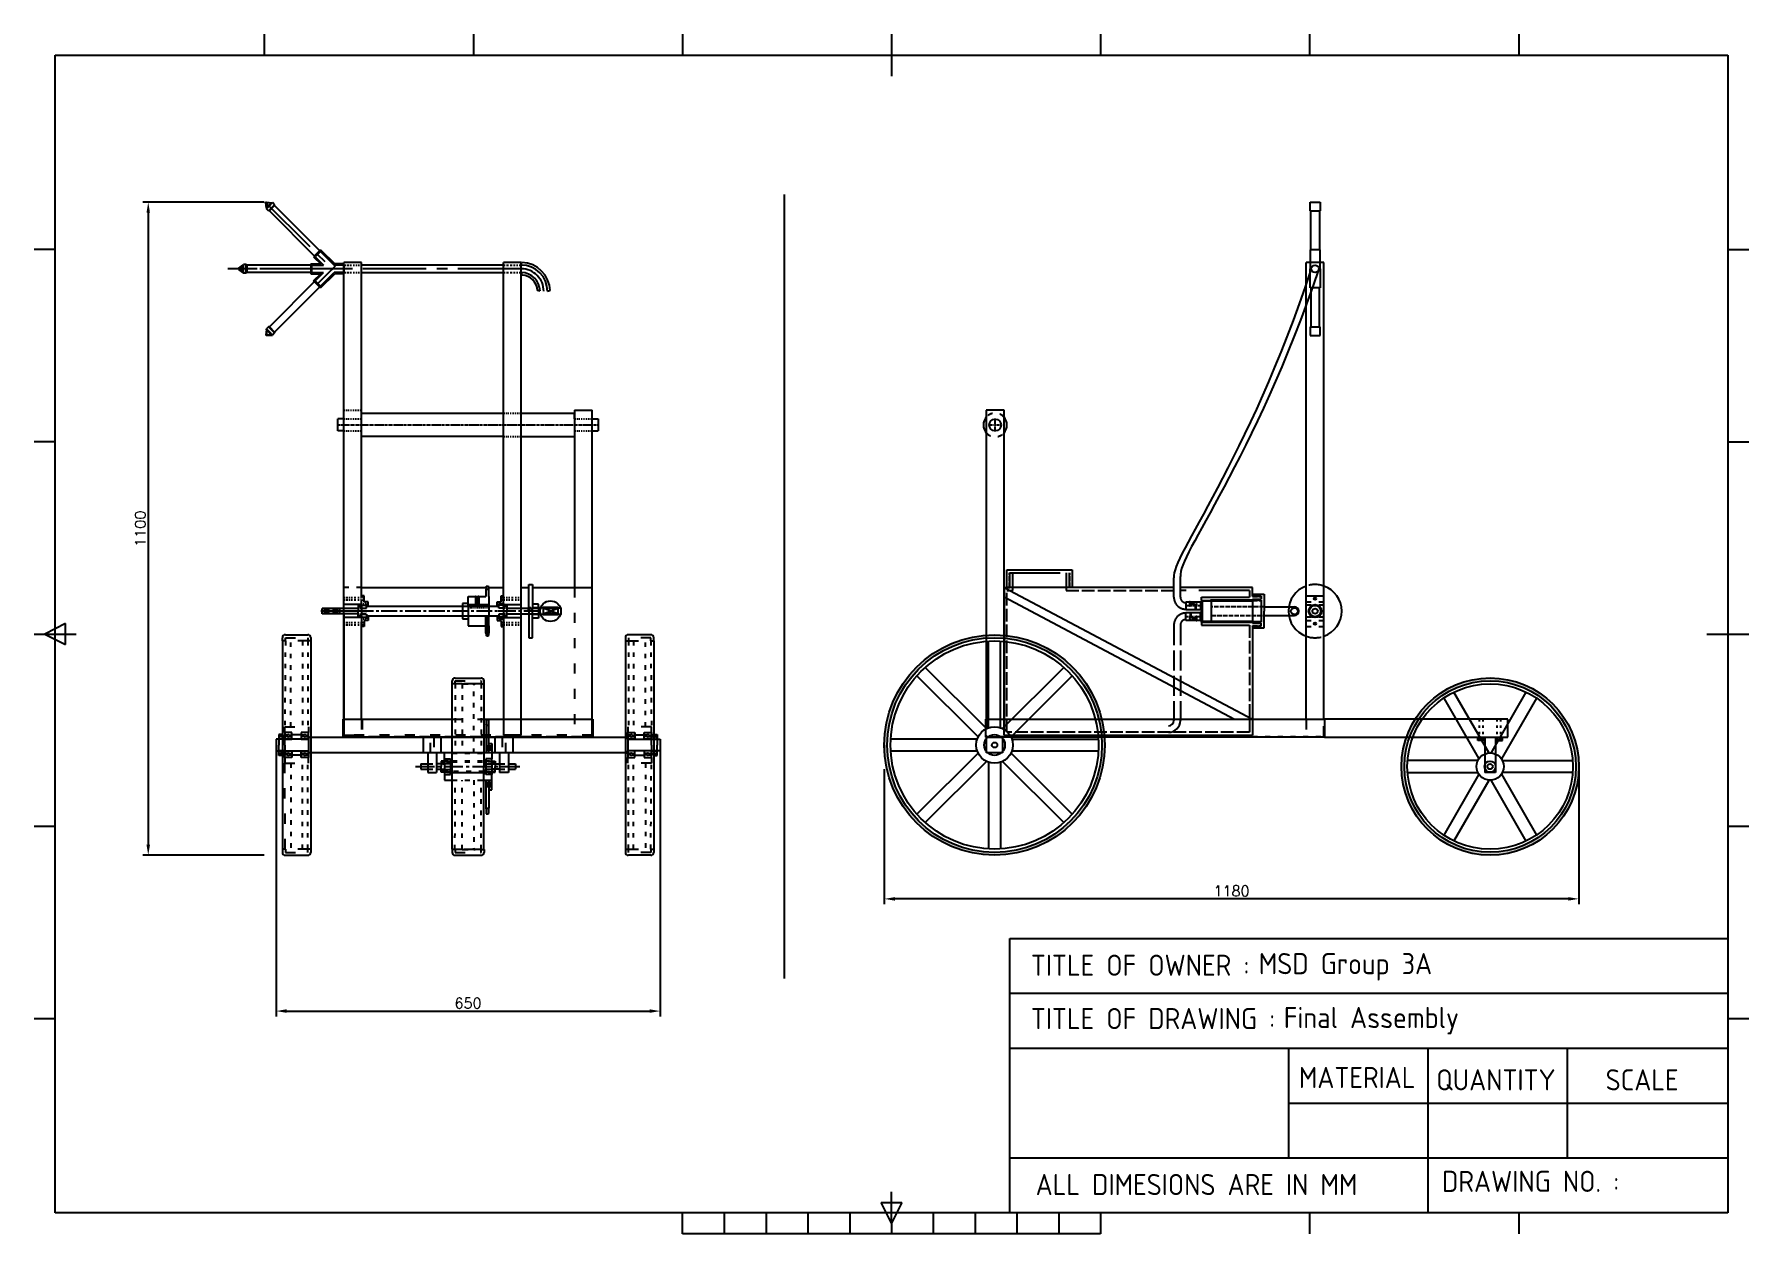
# Paper-space layout 'ISO A3 Title Block' of a CAD drawing. Header units: millimetres. Extents: x 6 to 412, y 5 to 289.
import ezdxf

# ---------------------------------------------------------------- set-up
doc = ezdxf.new("R2010")
doc.units = ezdxf.units.MM
for name, pattern in [('ACAD_ISO02W100', [15, 12, -3]), ('ACAD_ISO03W100', [30, 12, -18]), ('CENTER2', [1.125, 0.75, -0.125, 0.125, -0.125])]:
    doc.linetypes.add(name, pattern=pattern)
doc.styles.add('ISO Proportional', font='isocp.shx')
doc.styles.get("Standard").update_dxf_attribs({"font": 'simplex.shx'})
doc.dimstyles.new('ISO-25', dxfattribs={"dimtxt": 2.5, "dimasz": 2.5, "dimexe": 1.25, "dimexo": 0.625, "dimtad": 1, "dimtxsty": 'Standard', "dimcen": 2.5, "dimadec": 0, "dimazin": 0, "dimtfac": 1, "dimtmove": 0, "dimatfit": 3, "dimfxl": 1, "dimarcsym": 0})

psp = doc.layouts.new('ISO A3 Title Block')

# ---------------------------------------------------------------- texts
at = {"char_height": 5, "attachment_point": 1, "style": 'ISO Proportional'}
for s, width, insert in [('\\pl5,t5;TITLE OF OWNER :', 170, (237, 71.152)), ('MSD Group 3A', 170, (295.956, 71.53)), ('\\pi5;TITLE OF DRAWING :', 170, (237, 58.514)), ('Final Assembly', 95.77711, (301.879, 58.761)), ('\\pi-15,l15;MATERIAL', 33, (305.437, 44.563)), ('QUANTITY', 33, (337.962, 44)), ('SCALE', 38, (378.079, 44)), ('ALL DIMESIONS ARE IN MM', 115.5, (243.13, 19.198)), ('DRAWING NO. :', 71, (339.335, 19.96))]:
    psp.add_mtext_dynamic_manual_height_columns(s, width=width, gutter_width=12.5, heights=[0], dxfattribs=dict(at, insert=insert))

# ---------------------------------------------------------------- blocks, each defined once
blk = doc.blocks.new('*U29')
at = {"color": 0, "linetype": 'CENTER2', "ltscale": 6, "transparency": 16777216}
blk.add_line((-12.46, 0), (12.65, 0), dxfattribs=at)
blk = doc.blocks.new('*U30')
at = {"color": 0, "linetype": 'ACAD_ISO03W100', "lineweight": 80, "ltscale": 0.1, "transparency": 16777216}
blk.add_line((0.799, 0), (-0.799, 0), dxfattribs=at)
blk = doc.blocks.new('*U31')
at = {"color": 0, "linetype": 'CENTER2', "ltscale": 6, "transparency": 16777216}
blk.add_line((-0.82, 0), (0.82, 0), dxfattribs=at)
blk = doc.blocks.new('*U33')
at = {"color": 0, "linetype": 'CENTER2', "ltscale": 5, "transparency": 16777216}
blk.add_line((3.81, 0), (-48.03, 0), dxfattribs=at)
blk = doc.blocks.new('*U34')
at = {"color": 0, "linetype": 'CENTER2', "ltscale": 5, "transparency": 16777216}
blk.add_line((0.68, 0), (-0.68, 0), dxfattribs=at)
blk = doc.blocks.new('*U35')
at = {"color": 0, "linetype": 'CENTER2', "ltscale": 5, "transparency": 16777216}
blk.add_line((4.4, 0), (-4.4, 0), dxfattribs=at)
blk = doc.blocks.new('*U36')
at = {"color": 0, "linetype": 'CENTER2', "ltscale": 5, "transparency": 16777216}
blk.add_line((-0.68, 0), (0.68, 0), dxfattribs=at)
blk = doc.blocks.new('*U37')
at = {"color": 0, "linetype": 'CENTER2', "ltscale": 5, "transparency": 16777216}
blk.add_line((2.22, 0), (-2.22, 0), dxfattribs=at)
blk = doc.blocks.new('*U38')
at = {"color": 0, "linetype": 'CENTER2', "ltscale": 20, "transparency": 16777216}
blk.add_line((21, 0), (-47.38, 0), dxfattribs=at)
blk = doc.blocks.new('*U39')
at = {"color": 0, "linetype": 'CENTER2', "ltscale": 20, "transparency": 16777216}
blk.add_line((1.26, 0), (-26.34, 0), dxfattribs=at)
blk = doc.blocks.new('*U40')
at = {"color": 0, "linetype": 'CENTER2', "ltscale": 20, "transparency": 16777216}
blk.add_line((-0.89, 0.89), (15.17, -15.14), dxfattribs=at)
blk = doc.blocks.new('*U41')
at = {"color": 0, "linetype": 'CENTER2', "ltscale": 20, "transparency": 16777216}
blk.add_line((-1.39, -1.38), (2.87, 2.87), dxfattribs=at)
blk = doc.blocks.new('*U45')
at = {"color": 0, "linetype": 'CENTER2', "transparency": 16777216}
blk.add_line((-30.92, 0), (30.92, 0), dxfattribs=at)
blk = doc.blocks.new('*U46')
at = {"color": 0, "linetype": 'CENTER2', "transparency": 16777216}
for p, q in [((-1.52, 0), (-0.28, 0)), ((0, 0.28), (0, 1.52)), ((0.28, 0), (1.52, 0)), ((0, -1.52), (0, -0.28))]:
    blk.add_line(p, q, dxfattribs=at)
at = {"color": 0, "linetype": 'Continuous', "transparency": 16777216}
for p, q in [((-0.14, 0), (0.14, 0)), ((0, -0.14), (0, 0.14))]:
    blk.add_line(p, q, dxfattribs=at)
blk = doc.blocks.new('*U47')
at = {"color": 0, "transparency": 16777216}
blk.add_line((0, 109.04), (0, -76.68), dxfattribs=at)
blk = doc.blocks.new('*U48')
at = {"color": 0, "linetype": 'ACAD_ISO03W100', "lineweight": 80, "ltscale": 0.1, "transparency": 16777216}
blk.add_line((0.799, 0), (-0.799, 0), dxfattribs=at)
blk = doc.blocks.new('*U49')
at = {"color": 0, "linetype": 'CENTER2', "transparency": 16777216}
blk.add_line((-1.85, 0), (1.85, 0), dxfattribs=at)
blk = doc.blocks.new('*U50')
at = {"color": 0, "linetype": 'CENTER2', "transparency": 16777216}
blk.add_line((1.85, 0), (-1.85, 0), dxfattribs=at)
blk = doc.blocks.new('*D52')
at = {"color": 0, "lineweight": -2, "transparency": 16777216}
for p, q in [((60.46, 249.41), (31.78, 249.41)), ((33.03, 246.91), (33.03, 97.21)), ((60.46, 94.71), (31.78, 94.71))]:
    blk.add_line(p, q, dxfattribs=at)
at = {"color": 0, "transparency": 16777216}
for points in [[(32.61, 246.91), (33.44, 246.91), (33.03, 249.41)], [(32.61, 97.21), (33.44, 97.21), (33.03, 94.71)]]:
    blk.add_solid(points, dxfattribs=at)
at = {"layer": 'Defpoints', "color": 0, "transparency": 16777216}
for p in [(61.08, 249.41), (33.03, 94.71), (61.08, 94.71)]:
    blk.add_point(p, dxfattribs=at)
at = {"color": 0, "transparency": 16777216, "insert": (31.15, 172.06), "char_height": 2.5, "attachment_point": 5, "rotation": 90}
blk.add_mtext('1100', dxfattribs=at)
blk = doc.blocks.new('*D56')
at = {"color": 0, "lineweight": -2, "transparency": 16777216}
for p, q in [((207.3, 115.08), (207.3, 83.12)), ((371.72, 115.08), (371.72, 83.12)), ((369.22, 84.37), (209.8, 84.37))]:
    blk.add_line(p, q, dxfattribs=at)
at = {"color": 0, "transparency": 16777216}
for points in [[(209.8, 84.79), (209.8, 83.95), (207.3, 84.37)], [(369.22, 84.79), (369.22, 83.95), (371.72, 84.37)]]:
    blk.add_solid(points, dxfattribs=at)
at = {"layer": 'Defpoints', "color": 0, "transparency": 16777216}
for p in [(207.3, 115.71), (371.72, 115.71), (207.3, 84.37)]:
    blk.add_point(p, dxfattribs=at)
at = {"color": 0, "transparency": 16777216, "insert": (289.51, 86.25), "char_height": 2.5, "attachment_point": 5}
blk.add_mtext('1180', dxfattribs=at)
blk = doc.blocks.new('*D57')
at = {"color": 0, "lineweight": -2, "transparency": 16777216}
for p, q in [((63.28, 121.59), (63.28, 56.54)), ((154.23, 121.59), (154.23, 56.54)), ((65.78, 57.79), (151.73, 57.79))]:
    blk.add_line(p, q, dxfattribs=at)
at = {"color": 0, "transparency": 16777216}
for points in [[(65.78, 58.21), (65.78, 57.38), (63.28, 57.79)], [(151.73, 58.21), (151.73, 57.38), (154.23, 57.79)]]:
    blk.add_solid(points, dxfattribs=at)
at = {"layer": 'Defpoints', "color": 0, "transparency": 16777216}
for p in [(63.28, 122.22), (154.23, 122.22), (154.23, 57.79)]:
    blk.add_point(p, dxfattribs=at)
at = {"color": 0, "transparency": 16777216, "insert": (108.75, 59.67), "char_height": 2.5, "attachment_point": 5}
blk.add_mtext('650', dxfattribs=at)

# ---------------------------------------------------------------- dimensions: what is measured, and where the dimension line sits
dim = psp.add_linear_dim(base=(33.028, 94.711), p1=(61.081, 249.412), p2=(61.081, 94.711), angle=90, text='1100', dimstyle='ISO-25')
dim.commit()
dim.dimension.update_dxf_attribs({"geometry": '*D52', "text_midpoint": (31.153, 172.062)})
for base, p1, p2, text, picture, middle in [((154.226, 57.793), (63.282, 122.22), (154.226, 122.22), '650', '*D57', (108.754, 59.668)), ((207.296, 84.372), (371.724, 115.71), (207.296, 115.71), '1180', '*D56', (289.51, 86.247))]:
    dim = psp.add_linear_dim(base=base, p1=p1, p2=p2, text=text, dimstyle='ISO-25')
    dim.commit()
    dim.dimension.update_dxf_attribs({"geometry": picture, "text_midpoint": middle})

# ---------------------------------------------------------------- hatches: boundary and pattern name
h = psp.add_hatch(color=256)
h.dxf.hatch_style = 1
h.paths.add_polyline_path([(128.284, 151.964), (128.381, 151.964), (128.284, 151.865)])
h.paths.add_polyline_path([(128.185, 151.964), (128.284, 151.964), (128.284, 151.865)])
h = psp.add_hatch(color=256)
h.dxf.hatch_style = 1
h.paths.add_polyline_path([(231.444, 146.171), (231.444, 146.855, 0.3923725), (207.296, 120.82, 1), (259.513, 120.82, 0.0181153), (259.444, 122.71), (258.76, 122.71, -0.0186023), (258.831, 120.82, -1), (207.978, 120.82, -0.3917898)])
h = psp.add_hatch(color=256)
h.dxf.hatch_style = 1
h.paths.add_polyline_path([(235.644, 146.832, 0.0402824), (231.444, 146.855), (231.444, 146.171, -0.0413669), (235.644, 146.147)])
h.paths.add_polyline_path([(235.644, 146.832), (235.644, 146.147, -0.3205256), (258.091, 126.91), (258.793, 126.91, 0.3229401)])
h.paths.add_polyline_path([(258.793, 126.91), (258.091, 126.91, -0.0405078), (258.75, 122.85), (259.434, 122.85, 0.0394189)])
h = psp.add_hatch(color=256)
h.dxf.hatch_style = 1
h.paths.add_polyline_path([(371.024, 115.71, -1), (330.424, 115.71, -0.0882417), (331.669, 122.71), (330.925, 122.71, 0.0851642), (329.724, 115.71, 1), (371.724, 115.71, 0.7519753), (332.96, 126.91), (333.794, 126.91, -0.7434418)])
h.paths.add_polyline_path([(333.794, 126.91), (332.96, 126.91, 0.0557324), (330.925, 122.71), (331.669, 122.71, -0.0581592)], flags=17)
at = {"true_color": 0x000000}
h = psp.add_hatch(color=18, dxfattribs=at)
h.dxf.hatch_style = 1
h.paths.add_polyline_path([(107.074, 96.092), (107.354, 96.092), (107.354, 96.372)])
h = psp.add_hatch(color=18, dxfattribs=at)
h.dxf.hatch_style = 1
h.paths.add_polyline_path([(110.154, 96.372), (110.154, 96.092), (110.434, 96.092)])

# ---------------------------------------------------------------- linework, layer by layer
for p, q in [((60.5, 289.18), (60.5, 284.23)), ((110, 289.18), (110, 284.23)), ((159.5, 289.18), (159.5, 284.23)), ((209, 289.18), (209, 279.28)), ((258.5, 289.18), (258.5, 284.23)), ((308, 289.18), (308, 284.23)), ((357.5, 289.18), (357.5, 284.23)), ((11, 284.23), (407, 284.23)), ((11, 10), (11, 284.23)), ((407, 284.23), (407, 10)), ((61.081, 249.412), (60.884, 249.214)), ((61.009, 248.043), (60.884, 249.214)), ((61.016, 249.148), (60.884, 249.214)), ((61.005, 247.851), (61.645, 248.485)), ((61.009, 248.043), (61.005, 247.851)), ((61.501, 247.356), (61.005, 247.851)), ((61.009, 248.043), (62.245, 249.289)), ((61.016, 249.148), (61.147, 249.28)), ((61.121, 248.157), (61.016, 249.148)), ((61.081, 249.412), (62.245, 249.289)), ((61.147, 249.28), (61.081, 249.412)), ((62.138, 249.174), (61.147, 249.28)), ((61.6, 247.455), (62.84, 248.696)), ((61.6, 247.455), (62.84, 248.696)), ((61.645, 248.485), (62.444, 249.29)), ((61.699, 247.356), (62.939, 248.597)), ((62.245, 249.289), (62.444, 249.29)), ((62.939, 248.795), (62.444, 249.29)), ((62.84, 248.696), (62.939, 248.795)), ((62.939, 248.597), (62.939, 248.795)), ((62.939, 248.597), (73.846, 237.725)), ((308.113, 247.356), (308.113, 249.412)), ((308.113, 249.412), (310.451, 249.412)), ((310.451, 249.412), (310.451, 247.356)), ((61.6, 247.455), (61.501, 247.356)), ((61.699, 247.356), (61.501, 247.356)), ((72.589, 236.467), (61.699, 247.356)), ((308.113, 247.356), (310.451, 247.356)), ((308.253, 238.121), (308.253, 247.356)), ((310.311, 247.356), (310.311, 238.121)), ((11, 238.195), (6.05, 238.195)), ((73.845, 238.121), (72.193, 236.467)), ((72.193, 236.467), (73.881, 234.78)), ((73.846, 237.725), (72.589, 236.467)), ((72.589, 236.467), (74.557, 234.5)), ((73.845, 238.121), (77.197, 234.78)), ((73.846, 237.725), (77.081, 234.5)), ((310.451, 238.121), (308.113, 238.121)), ((308.113, 238.121), (308.113, 233.611)), ((310.451, 233.611), (310.451, 238.121)), ((407, 238.195), (411.95, 238.195)), ((54.494, 233.751), (55.405, 234.486)), ((54.494, 233.751), (54.495, 233.471)), ((54.635, 233.704), (54.494, 233.751)), ((54.635, 233.517), (54.495, 233.471)), ((55.411, 232.731), (54.495, 233.471)), ((55.406, 234.326), (54.635, 233.704)), ((54.635, 233.517), (54.635, 233.704)), ((55.411, 232.891), (54.635, 233.517)), ((55.405, 234.486), (55.545, 234.628)), ((55.411, 232.731), (55.405, 234.486)), ((55.411, 232.731), (55.545, 232.593)), ((55.549, 233.494), (55.545, 234.628)), ((56.245, 234.628), (55.545, 234.628)), ((55.545, 232.593), (55.549, 233.494)), ((56.246, 232.593), (55.545, 232.593)), ((56.385, 234.5), (56.245, 234.628)), ((56.245, 234.488), (56.245, 234.628)), ((56.245, 232.733), (56.245, 234.488)), ((56.245, 232.733), (56.245, 234.488)), ((56.245, 232.733), (56.246, 232.593)), ((56.385, 232.722), (56.246, 232.593)), ((71.785, 234.5), (56.385, 234.5)), ((56.385, 234.5), (56.385, 232.722)), ((56.385, 232.733), (56.385, 234.488)), ((71.785, 232.722), (56.385, 232.722)), ((71.505, 234.78), (73.881, 234.78)), ((71.505, 234.78), (71.505, 232.442)), ((71.505, 232.442), (73.881, 232.442)), ((71.785, 232.722), (71.785, 234.5)), ((71.785, 234.5), (74.557, 234.5)), ((71.785, 232.722), (74.557, 232.722)), ((72.193, 230.754), (73.881, 232.441)), ((72.589, 230.754), (74.557, 232.722)), ((73.845, 229.1), (77.197, 232.442)), ((73.846, 229.496), (77.081, 232.722)), ((79.354, 234.5), (77.081, 234.5)), ((79.354, 232.722), (77.081, 232.722)), ((79.354, 234.78), (77.197, 234.78)), ((79.354, 232.442), (77.197, 232.442)), ((79.354, 153.16), (79.354, 235.13)), ((83.554, 235.13), (79.354, 235.13)), ((79.354, 234.5), (79.354, 234.78)), ((79.354, 234.5), (79.828, 234.5)), ((79.354, 234.5), (79.354, 232.722)), ((79.354, 232.722), (79.828, 232.722)), ((80.047, 234.5), (80.522, 234.5)), ((80.047, 232.722), (80.522, 232.722)), ((80.796, 234.5), (81.176, 234.5)), ((80.796, 232.722), (81.176, 232.722)), ((81.577, 234.5), (81.851, 234.5)), ((81.577, 232.722), (81.851, 232.722)), ((82.157, 234.5), (82.42, 234.5)), ((82.157, 232.722), (82.42, 232.722)), ((82.653, 234.5), (83.064, 234.5)), ((82.653, 232.722), (83.064, 232.722)), ((83.37, 234.5), (83.554, 234.5)), ((83.37, 232.722), (83.554, 232.722)), ((83.554, 155.75), (83.554, 235.13)), ((117.154, 234.5), (83.554, 234.5)), ((83.554, 232.722), (117.154, 232.722)), ((117.154, 155.75), (117.154, 235.13)), ((121.354, 235.13), (117.154, 235.13)), ((117.154, 234.5), (117.494, 234.5)), ((117.154, 232.722), (117.494, 232.722)), ((117.875, 234.5), (118.298, 234.5)), ((117.875, 232.722), (118.298, 232.722)), ((118.699, 234.5), (119.164, 234.5)), ((118.699, 232.722), (119.164, 232.722)), ((119.513, 234.5), (119.904, 234.5)), ((119.513, 232.722), (119.904, 232.722)), ((120.221, 234.5), (120.517, 234.5)), ((120.221, 232.722), (120.517, 232.722)), ((120.844, 234.5), (121.193, 234.5)), ((120.844, 232.722), (121.193, 232.722)), ((121.193, 234.5), (121.354, 234.5)), ((121.193, 232.722), (121.354, 232.722)), ((121.354, 123.13), (121.354, 235.13)), ((121.354, 234.5), (121.51, 235.093)), ((121.354, 232.722), (121.51, 232.123)), ((307.184, 126.91), (307.184, 235.13)), ((311.384, 235.13), (307.184, 235.13)), ((308.113, 229.101), (308.113, 233.611)), ((310.451, 233.611), (310.451, 229.101)), ((311.384, 126.91), (311.384, 235.13)), ((72.589, 230.754), (61.699, 219.865)), ((73.846, 229.496), (62.939, 218.624)), ((73.845, 229.1), (72.193, 230.754)), ((73.845, 229.496), (72.589, 230.754)), ((125.785, 228.291), (125.19, 228.453)), ((127.563, 228.291), (128.156, 228.446)), ((310.451, 229.101), (308.113, 229.101)), ((308.253, 229.101), (308.253, 219.866)), ((310.311, 219.866), (310.311, 229.101)), ((61.501, 219.865), (61.005, 219.37)), ((61.005, 219.37), (61.645, 218.736)), ((61.009, 219.178), (61.005, 219.37)), ((61.699, 219.865), (61.501, 219.865)), ((61.6, 219.766), (61.501, 219.865)), ((61.6, 219.766), (62.84, 218.525)), ((61.6, 219.766), (62.84, 218.525)), ((61.699, 219.865), (62.939, 218.624)), ((308.113, 219.866), (308.113, 217.809)), ((308.113, 219.866), (310.451, 219.866)), ((310.451, 217.809), (310.451, 219.866)), ((61.009, 219.178), (60.884, 218.008)), ((61.016, 218.073), (60.884, 218.008)), ((61.081, 217.809), (60.884, 218.008)), ((61.009, 219.178), (62.245, 217.933)), ((61.121, 219.064), (61.016, 218.073)), ((61.016, 218.073), (61.147, 217.942)), ((61.147, 217.942), (61.081, 217.809)), ((61.081, 217.809), (62.245, 217.933)), ((62.138, 218.047), (61.147, 217.942)), ((61.645, 218.736), (62.444, 217.931)), ((62.245, 217.933), (62.444, 217.931)), ((62.939, 218.426), (62.444, 217.931)), ((62.84, 218.525), (62.939, 218.426)), ((62.939, 218.624), (62.939, 218.426)), ((308.113, 217.809), (310.451, 217.809)), ((79.354, 126.91), (79.354, 200.16)), ((79.354, 200.16), (79.634, 200.16)), ((79.914, 200.16), (80.194, 200.16)), ((80.348, 200.16), (80.628, 200.16)), ((80.908, 200.16), (81.188, 200.16)), ((81.468, 200.16), (81.748, 200.16)), ((82.028, 200.16), (82.308, 200.16)), ((82.588, 200.16), (82.868, 200.16)), ((83.148, 200.16), (83.428, 200.16)), ((83.428, 200.16), (83.554, 200.16)), ((83.554, 198.06), (83.554, 199.46)), ((83.554, 199.46), (117.154, 199.46)), ((117.154, 199.46), (117.434, 199.46)), ((117.714, 199.46), (117.994, 199.46)), ((118.147, 199.46), (118.427, 199.46)), ((118.707, 199.46), (118.987, 199.46)), ((119.267, 199.46), (119.547, 199.46)), ((119.827, 199.46), (120.107, 199.46)), ((120.387, 199.46), (120.667, 199.46)), ((120.947, 199.46), (121.227, 199.46)), ((121.227, 199.46), (121.354, 199.46)), ((121.354, 199.46), (133.954, 199.46)), ((133.954, 200.16), (133.954, 158.13)), ((133.954, 200.16), (138.154, 200.16)), ((133.954, 198.06), (133.954, 199.46)), ((138.154, 126.91), (138.154, 200.16)), ((235.644, 200.13), (231.444, 200.13)), ((231.444, 200.13), (231.444, 126.91)), ((235.644, 126.91), (235.644, 200.13)), ((79.354, 198.06), (77.954, 198.06)), ((77.954, 195.26), (77.954, 198.06)), ((79.354, 195.26), (77.954, 195.26)), ((79.354, 198.06), (79.634, 198.06)), ((79.354, 195.26), (79.634, 195.26)), ((79.914, 198.06), (80.194, 198.06)), ((79.914, 195.26), (80.194, 195.26)), ((80.347, 198.06), (80.627, 198.06)), ((80.348, 195.26), (80.628, 195.26)), ((80.907, 198.06), (81.187, 198.06)), ((80.908, 195.26), (81.188, 195.26)), ((81.467, 198.06), (81.747, 198.06)), ((81.468, 195.26), (81.748, 195.26)), ((82.027, 198.06), (82.307, 198.06)), ((82.028, 195.26), (82.308, 195.26)), ((82.587, 198.06), (82.867, 198.06)), ((82.588, 195.26), (82.868, 195.26)), ((83.147, 198.06), (83.427, 198.06)), ((83.148, 195.26), (83.428, 195.26)), ((83.427, 198.06), (83.554, 198.06)), ((83.428, 195.26), (83.554, 195.26)), ((133.954, 198.06), (134.234, 198.06)), ((133.954, 195.26), (134.234, 195.26)), ((134.514, 198.06), (134.794, 198.06)), ((134.514, 195.26), (134.794, 195.26)), ((134.948, 198.06), (135.228, 198.06)), ((134.948, 195.26), (135.228, 195.26)), ((135.508, 198.06), (135.788, 198.06)), ((135.508, 195.26), (135.788, 195.26)), ((136.068, 198.06), (136.348, 198.06)), ((136.068, 195.26), (136.348, 195.26)), ((136.628, 198.06), (136.908, 198.06)), ((136.628, 195.26), (136.908, 195.26)), ((137.188, 198.06), (137.468, 198.06)), ((137.188, 195.26), (137.468, 195.26)), ((137.748, 198.06), (138.028, 198.06)), ((137.748, 195.26), (138.028, 195.26)), ((138.028, 198.06), (138.154, 198.06)), ((138.028, 195.26), (138.154, 195.26)), ((138.154, 198.06), (139.554, 198.06)), ((138.154, 195.26), (139.554, 195.26)), ((139.554, 198.06), (139.554, 195.26)), ((11, 192.655), (6.05, 192.655)), ((117.154, 193.86), (83.554, 193.86)), ((117.154, 193.86), (117.434, 193.86)), ((117.714, 193.86), (117.994, 193.86)), ((118.147, 193.86), (118.427, 193.86)), ((118.707, 193.86), (118.987, 193.86)), ((119.267, 193.86), (119.547, 193.86)), ((119.827, 193.86), (120.107, 193.86)), ((120.387, 193.86), (120.667, 193.86)), ((120.947, 193.86), (121.227, 193.86)), ((121.227, 193.86), (121.354, 193.86)), ((121.354, 193.86), (133.954, 193.86)), ((407, 192.655), (411.95, 192.655)), ((113.044, 158.411), (113.604, 158.411)), ((123.174, 153.317), (123.174, 158.83)), ((123.174, 158.83), (124.014, 158.83)), ((124.014, 158.83), (124.014, 153.286)), ((236.344, 162.33), (251.744, 162.33)), ((236.344, 158.13), (236.344, 162.33)), ((251.744, 162.33), (251.744, 158.13)), ((275.853, 159.368), (275.853, 160.441)), ((277.393, 159.06), (277.393, 160.757)), ((79.354, 123.13), (79.354, 158.13)), ((79.354, 155.75), (79.634, 155.75)), ((79.354, 155.19), (79.634, 155.19)), ((79.914, 155.75), (80.253, 155.75)), ((79.914, 155.19), (80.253, 155.19)), ((80.555, 155.75), (80.819, 155.75)), ((80.555, 155.19), (80.819, 155.19)), ((81.109, 155.75), (81.418, 155.75)), ((81.109, 155.19), (81.418, 155.19)), ((81.797, 155.75), (82.209, 155.75)), ((81.797, 155.19), (82.209, 155.19)), ((82.653, 155.75), (82.994, 155.75)), ((82.653, 155.19), (82.994, 155.19)), ((83.277, 155.75), (83.515, 155.75)), ((83.277, 155.19), (83.515, 155.19)), ((83.554, 158.13), (113.013, 158.13)), ((84.114, 156.17), (83.554, 156.17)), ((83.554, 154.07), (83.554, 155.19)), ((83.554, 154.35), (83.554, 151.9)), ((83.554, 154.35), (83.714, 154.35)), ((83.766, 155.75), (84.114, 155.75)), ((83.766, 155.19), (84.114, 155.19)), ((83.946, 154.35), (84.153, 154.35)), ((84.114, 154.77), (84.114, 156.17)), ((85.094, 154.77), (84.114, 154.77)), ((84.409, 154.35), (84.612, 154.35)), ((84.674, 154.35), (84.674, 153.93)), ((85.094, 153.93), (85.094, 154.77)), ((108.795, 154.35), (107.395, 154.35)), ((107.395, 154.35), (107.395, 150.71)), ((108.795, 153.651), (108.795, 156.031)), ((108.795, 156.031), (112.995, 156.031)), ((108.795, 153.65), (108.795, 154.35)), ((110.475, 156.031), (110.475, 154.029)), ((110.615, 155.891), (111.175, 155.891)), ((110.615, 155.751), (111.175, 155.751)), ((110.615, 155.611), (111.175, 155.611)), ((111.175, 155.471), (110.615, 155.471)), ((110.615, 155.331), (111.175, 155.331)), ((110.615, 155.191), (111.175, 155.191)), ((110.615, 155.051), (111.175, 155.051)), ((111.175, 154.911), (110.615, 154.911)), ((110.615, 154.771), (111.175, 154.771)), ((110.615, 154.631), (111.175, 154.631)), ((110.615, 154.491), (111.175, 154.491)), ((110.615, 154.351), (111.175, 154.351)), ((110.895, 156.031), (111.315, 156.031)), ((111.315, 156.031), (111.315, 154.029)), ((112.995, 157.711), (112.995, 156.031)), ((112.995, 157.711), (113.653, 157.711)), ((113.636, 158.13), (117.154, 158.13)), ((113.653, 156.031), (113.653, 157.711)), ((113.653, 156.031), (113.653, 153.651)), ((115.614, 153.93), (115.614, 154.77)), ((115.614, 154.77), (116.594, 154.77)), ((116.034, 153.23), (116.034, 154.35)), ((116.034, 154.35), (116.161, 154.35)), ((116.262, 154.35), (116.421, 154.35)), ((116.53, 154.35), (116.655, 154.35)), ((116.594, 154.77), (116.594, 156.17)), ((116.594, 156.17), (117.154, 156.17)), ((116.594, 155.75), (116.874, 155.75)), ((116.594, 155.19), (116.874, 155.19)), ((116.757, 154.35), (116.89, 154.35)), ((116.999, 154.35), (117.154, 154.35)), ((117.154, 154.07), (117.154, 155.75)), ((117.154, 155.75), (117.493, 155.75)), ((117.154, 155.19), (117.493, 155.19)), ((117.154, 154.35), (117.154, 153.16)), ((117.795, 155.75), (118.059, 155.75)), ((117.795, 155.19), (118.059, 155.19)), ((118.349, 155.75), (118.657, 155.75)), ((118.349, 155.19), (118.657, 155.19)), ((119.037, 155.75), (119.449, 155.75)), ((119.037, 155.19), (119.449, 155.19)), ((119.893, 155.75), (120.234, 155.75)), ((119.893, 155.19), (120.234, 155.19)), ((120.517, 155.75), (120.755, 155.75)), ((120.517, 155.19), (120.755, 155.19)), ((121.006, 155.75), (121.354, 155.75)), ((121.006, 155.19), (121.354, 155.19)), ((121.354, 158.13), (123.174, 158.13)), ((124.014, 158.13), (138.154, 158.13)), ((235.644, 158.13), (235.644, 126.91)), ((235.644, 158.13), (294.444, 126.91)), ((235.644, 123.13), (235.644, 158.13)), ((235.644, 155.9), (290.244, 126.91)), ((251.184, 158.13), (236.344, 158.13)), ((275.853, 158.13), (251.044, 158.13)), ((294.444, 158.13), (277.393, 158.13)), ((278.689, 154.721), (278.689, 152.873)), ((278.689, 154.721), (282.146, 154.721)), ((279.697, 154.721), (279.529, 154.721)), ((279.529, 154.721), (279.529, 153.797)), ((279.697, 153.797), (279.697, 154.721)), ((279.697, 154.295), (279.865, 153.959)), ((279.865, 153.959), (279.865, 154.631)), ((279.865, 154.631), (280.033, 153.959)), ((280.033, 153.959), (280.033, 154.631)), ((280.033, 154.631), (280.201, 153.959)), ((280.201, 153.959), (280.201, 154.631)), ((280.201, 154.631), (280.369, 153.959)), ((280.369, 153.959), (280.369, 154.631)), ((280.369, 154.631), (280.537, 154.295)), ((280.873, 154.631), (280.873, 154.721)), ((281.081, 154.559), (281.081, 154.721)), ((282.146, 154.721), (282.146, 152.873)), ((282.544, 154.525), (282.146, 154.525)), ((282.544, 154.525), (282.544, 154.98)), ((284.784, 154.98), (282.544, 154.98)), ((282.544, 154.98), (282.544, 150.08)), ((284.784, 150.08), (284.784, 154.98)), ((294.444, 156.1), (294.444, 158.13)), ((294.444, 156.52), (297.244, 156.52)), ((296.544, 156.1), (296.544, 155.4)), ((297.244, 156.52), (297.244, 152.53)), ((307.184, 156.17), (311.384, 156.17)), ((82.741, 153.158), (74.174, 153.163)), ((74.174, 151.896), (74.174, 153.163)), ((78.374, 151.899), (74.174, 153.163)), ((78.374, 153.16), (74.174, 151.896)), ((82.742, 151.902), (74.174, 151.896)), ((78.374, 151.896), (78.374, 153.16)), ((83.554, 154.07), (79.354, 154.07)), ((79.354, 151.9), (79.354, 123.13)), ((83.554, 150.99), (79.354, 150.99)), ((82.742, 153.228), (82.741, 153.158)), ((83.305, 153.86), (82.742, 153.86)), ((82.742, 153.86), (82.742, 153.65)), ((82.742, 153.65), (82.742, 153.16)), ((82.742, 153.65), (83.554, 153.65)), ((82.742, 153.228), (82.789, 153.228)), ((82.742, 153.16), (82.742, 152.53)), ((82.742, 151.9), (82.742, 152.53)), ((82.742, 151.832), (82.742, 151.902)), ((82.742, 151.41), (82.742, 151.9)), ((82.742, 151.832), (82.789, 151.832)), ((82.742, 151.2), (82.742, 151.41)), ((82.742, 151.41), (83.554, 151.41)), ((83.305, 151.2), (82.742, 151.2)), ((82.907, 153.23), (83.047, 153.23)), ((82.907, 151.83), (83.047, 151.83)), ((83.187, 153.23), (83.327, 153.23)), ((83.187, 151.83), (83.327, 151.83)), ((83.554, 153.65), (83.305, 153.86)), ((83.554, 151.41), (83.305, 151.2)), ((83.467, 153.23), (83.61, 153.23)), ((83.467, 151.83), (83.61, 151.83)), ((83.554, 153.65), (83.554, 153.93)), ((83.554, 153.93), (85.094, 153.93)), ((83.554, 153.23), (84.674, 153.23)), ((83.554, 151.41), (83.554, 151.9)), ((83.554, 151.83), (84.674, 151.83)), ((83.554, 151.41), (83.554, 150.99)), ((83.554, 151.13), (85.094, 151.13)), ((83.554, 150.99), (83.554, 149.87)), ((83.554, 150.71), (83.714, 150.71)), ((84.551, 151.83), (83.61, 151.83)), ((83.946, 150.71), (84.153, 150.71)), ((85.094, 150.29), (84.114, 150.29)), ((84.114, 150.29), (84.114, 148.89)), ((84.409, 150.71), (84.612, 150.71)), ((84.674, 153.23), (84.674, 153.93)), ((116.034, 153.65), (84.674, 153.65)), ((84.674, 153.23), (84.674, 153.65)), ((84.674, 151.83), (84.674, 151.13)), ((84.674, 151.41), (116.034, 151.41)), ((84.674, 150.71), (84.674, 151.13)), ((85.094, 151.13), (85.094, 150.29)), ((107.395, 150.71), (108.795, 150.71)), ((113.653, 154.029), (108.795, 154.029)), ((108.795, 153.651), (108.795, 151.41)), ((108.823, 153.329), (108.795, 153.329)), ((108.795, 151.41), (108.795, 149.03)), ((109.103, 153.329), (108.963, 153.329)), ((109.383, 153.329), (109.243, 153.329)), ((109.663, 153.329), (109.523, 153.329)), ((109.943, 153.329), (109.803, 153.329)), ((110.223, 153.329), (110.083, 153.329)), ((110.503, 153.329), (110.363, 153.329)), ((110.615, 154.211), (111.175, 154.211)), ((111.175, 154.071), (110.615, 154.071)), ((110.783, 153.329), (110.643, 153.329)), ((111.063, 153.329), (110.923, 153.329)), ((111.343, 153.329), (111.203, 153.329)), ((111.623, 153.329), (111.483, 153.329)), ((111.903, 153.329), (111.763, 153.329)), ((112.183, 153.329), (112.043, 153.329)), ((112.463, 153.329), (112.323, 153.329)), ((112.743, 153.329), (112.603, 153.329)), ((113.023, 153.329), (112.883, 153.329)), ((112.995, 147.349), (112.995, 151.411)), ((113.078, 146.649), (113.078, 151.411)), ((113.303, 153.329), (113.163, 153.329)), ((113.583, 153.329), (113.443, 153.329)), ((113.568, 146.649), (113.568, 151.411)), ((113.653, 153.329), (113.583, 153.329)), ((113.653, 153.651), (113.653, 151.409)), ((113.653, 149.029), (113.653, 151.409)), ((117.154, 153.93), (115.614, 153.93)), ((117.154, 151.13), (115.614, 151.13)), ((115.614, 151.13), (115.614, 150.29)), ((115.614, 150.29), (116.594, 150.29)), ((116.034, 153.23), (116.034, 153.65)), ((117.154, 153.23), (116.034, 153.23)), ((116.034, 151.83), (116.034, 150.71)), ((117.154, 151.83), (116.034, 151.83)), ((116.034, 150.71), (116.161, 150.71)), ((116.156, 151.83), (117.098, 151.83)), ((116.262, 150.71), (116.421, 150.71)), ((116.53, 150.71), (116.655, 150.71)), ((116.594, 150.29), (116.594, 148.89)), ((116.757, 150.71), (116.89, 150.71)), ((116.999, 150.71), (117.154, 150.71)), ((117.241, 153.23), (117.098, 153.23)), ((117.241, 151.83), (117.098, 151.83)), ((117.154, 154.07), (121.354, 154.07)), ((117.154, 153.65), (117.154, 153.93)), ((117.154, 153.65), (117.403, 153.86)), ((117.966, 153.65), (117.154, 153.65)), ((117.154, 153.16), (117.154, 151.9)), ((117.154, 151.41), (117.154, 151.9)), ((117.154, 151.41), (117.403, 151.2)), ((117.966, 151.41), (117.154, 151.41)), ((117.154, 151.41), (117.154, 150.99)), ((117.154, 150.99), (121.354, 150.99)), ((117.154, 150.99), (117.154, 149.31)), ((117.521, 153.23), (117.381, 153.23)), ((117.521, 151.83), (117.381, 151.83)), ((117.403, 153.86), (117.966, 153.86)), ((117.403, 151.2), (117.966, 151.2)), ((117.801, 153.23), (117.661, 153.23)), ((117.801, 151.83), (117.661, 151.83)), ((117.966, 153.228), (117.918, 153.228)), ((117.966, 151.832), (117.918, 151.832)), ((117.966, 153.86), (117.966, 153.65)), ((117.966, 153.65), (117.966, 153.16)), ((117.966, 153.16), (117.966, 152.53)), ((125.834, 153.16), (117.966, 153.16)), ((117.966, 151.9), (117.966, 152.53)), ((117.966, 151.9), (125.834, 151.9)), ((117.966, 151.41), (117.966, 151.9)), ((117.966, 151.2), (117.966, 151.41)), ((122.894, 153.328), (122.894, 152.908)), ((123.022, 153.323), (122.894, 153.328)), ((122.964, 152.908), (122.894, 152.908)), ((123.244, 152.908), (123.104, 152.908)), ((123.174, 153.317), (123.174, 146.23)), ((123.581, 153.302), (123.301, 153.312)), ((123.524, 152.908), (123.384, 152.908)), ((123.804, 152.908), (123.664, 152.908)), ((123.861, 153.291), (124.014, 153.286)), ((124.014, 152.908), (123.944, 152.908)), ((124.154, 154.21), (124.014, 154.07)), ((124.014, 154.07), (124.014, 153.16)), ((126.534, 153.335), (124.014, 153.335)), ((124.014, 152.908), (124.014, 153.286)), ((124.014, 146.23), (124.014, 153.16)), ((124.014, 150.99), (124.014, 151.9)), ((126.534, 151.725), (124.014, 151.725)), ((124.154, 150.85), (124.014, 150.99)), ((125.134, 154.21), (124.154, 154.21)), ((125.414, 150.85), (124.154, 150.85)), ((125.414, 154.21), (124.294, 154.21)), ((125.414, 153.16), (125.414, 154.21)), ((125.414, 153.16), (125.414, 150.85)), ((125.834, 151.9), (125.834, 153.16)), ((126.534, 153.419), (126.534, 153.195)), ((130.034, 153.419), (126.534, 153.419)), ((126.534, 153.195), (130.034, 153.195)), ((126.534, 153.195), (126.534, 151.865)), ((130.034, 151.865), (126.534, 151.865)), ((126.534, 151.641), (126.534, 151.865)), ((130.034, 151.641), (126.534, 151.641)), ((128.284, 151.865), (128.185, 151.964)), ((128.185, 151.964), (128.381, 151.964)), ((128.284, 152.53), (128.284, 151.865)), ((128.284, 151.865), (128.381, 151.964)), ((130.034, 153.195), (130.034, 153.419)), ((130.034, 153.335), (130.734, 153.335)), ((130.034, 153.195), (130.034, 151.865)), ((130.034, 151.641), (130.034, 151.865)), ((130.734, 151.725), (130.034, 151.725)), ((130.734, 153.335), (130.734, 151.725)), ((282.146, 152.873), (278.689, 152.873)), ((278.689, 150.338), (278.689, 152.186)), ((278.689, 152.186), (282.146, 152.186)), ((282.146, 150.338), (278.689, 150.338)), ((279.529, 153.797), (279.529, 153.797)), ((279.529, 153.797), (279.697, 153.797)), ((279.754, 151.028), (279.754, 152.186)), ((279.754, 150.501), (279.754, 150.338)), ((279.962, 151.101), (279.962, 152.186)), ((279.962, 150.429), (279.962, 150.338)), ((280.466, 150.429), (280.298, 150.765)), ((280.634, 150.429), (280.466, 151.101)), ((280.466, 151.101), (280.466, 150.429)), ((280.802, 150.429), (280.634, 151.101)), ((280.634, 151.101), (280.634, 150.429)), ((280.97, 150.429), (280.802, 151.101)), ((280.802, 151.101), (280.802, 150.429)), ((280.873, 153.959), (280.873, 152.873)), ((281.138, 150.765), (280.97, 151.101)), ((280.97, 151.101), (280.97, 150.429)), ((281.081, 154.031), (281.081, 152.873)), ((281.306, 151.262), (281.138, 151.262)), ((281.138, 151.262), (281.138, 150.338)), ((281.138, 150.338), (281.306, 150.338)), ((281.306, 151.262), (281.306, 151.262)), ((281.306, 150.338), (281.306, 151.262)), ((282.146, 150.338), (282.146, 152.186)), ((297.244, 153.58), (304.384, 153.58)), ((297.244, 148.54), (297.244, 152.53)), ((297.244, 151.48), (304.384, 151.48)), ((6.05, 147.115), (13.475, 147.115)), ((13.475, 149.59), (8.525, 147.115)), ((8.525, 147.115), (13.475, 144.64)), ((13.475, 147.115), (13.475, 149.59)), ((13.475, 144.64), (13.475, 147.115)), ((13.475, 147.115), (15.95, 147.115)), ((64.794, 145.462), (64.794, 146.246)), ((65.494, 146.928), (70.814, 146.928)), ((65.494, 145.462), (65.494, 146.246)), ((70.814, 146.246), (70.814, 145.462)), ((71.514, 146.249), (71.514, 95.393)), ((79.354, 149.87), (79.634, 149.87)), ((79.354, 149.31), (79.634, 149.31)), ((79.914, 149.87), (80.253, 149.87)), ((79.914, 149.31), (80.253, 149.31)), ((80.555, 149.87), (80.819, 149.87)), ((80.555, 149.31), (80.819, 149.31)), ((81.109, 149.87), (81.418, 149.87)), ((81.109, 149.31), (81.417, 149.31)), ((81.797, 149.87), (82.209, 149.87)), ((81.797, 149.31), (82.209, 149.31)), ((82.653, 149.87), (82.994, 149.87)), ((82.653, 149.31), (82.994, 149.31)), ((83.277, 149.87), (83.515, 149.87)), ((83.277, 149.31), (83.515, 149.31)), ((83.554, 126.91), (83.515, 149.87)), ((84.114, 148.89), (83.554, 148.89)), ((83.766, 149.87), (84.114, 149.87)), ((83.766, 149.31), (84.114, 149.31)), ((108.795, 149.03), (112.995, 149.029)), ((113.078, 146.649), (113.568, 146.649)), ((113.653, 149.029), (113.653, 147.349)), ((116.594, 149.87), (116.874, 149.87)), ((116.594, 149.31), (116.874, 149.31)), ((116.594, 148.89), (117.154, 148.89)), ((117.154, 149.87), (117.493, 149.87)), ((117.154, 149.31), (117.154, 123.13)), ((117.154, 149.31), (117.493, 149.31)), ((117.795, 149.87), (118.059, 149.87)), ((117.795, 149.31), (118.059, 149.31)), ((118.349, 149.87), (118.657, 149.87)), ((118.349, 149.31), (118.657, 149.31)), ((119.037, 149.87), (119.449, 149.87)), ((119.037, 149.31), (119.449, 149.31)), ((119.893, 149.87), (120.234, 149.87)), ((119.893, 149.31), (120.234, 149.31)), ((120.517, 149.87), (120.755, 149.87)), ((120.517, 149.31), (120.755, 149.31)), ((121.006, 149.87), (121.354, 149.87)), ((121.006, 149.31), (121.354, 149.31)), ((123.174, 146.23), (124.014, 146.23)), ((145.994, 146.249), (145.994, 95.393)), ((152.014, 146.928), (146.694, 146.928)), ((146.694, 146.246), (146.694, 145.462)), ((152.014, 145.462), (152.014, 146.246)), ((152.714, 145.462), (152.714, 146.246)), ((282.824, 150.08), (285.098, 150.08)), ((294.444, 150.08), (283.244, 150.08)), ((294.444, 149.03), (294.444, 123.13)), ((294.444, 148.54), (297.244, 148.54)), ((402.05, 147.115), (411.95, 147.115)), ((64.794, 145.462), (64.794, 95.393)), ((65.494, 145.462), (64.794, 145.462)), ((71.514, 145.462), (70.814, 145.462)), ((145.994, 145.462), (146.694, 145.462)), ((152.014, 145.462), (152.714, 145.462)), ((152.714, 145.462), (152.714, 95.393)), ((232.004, 124.928), (232.004, 145.422)), ((234.804, 124.928), (234.804, 145.422)), ((231.489, 124.715), (216.998, 139.206)), ((235.319, 124.715), (249.811, 139.206)), ((104.952, 96.109), (104.996, 135.292)), ((104.974, 135.292), (104.974, 135.992)), ((105.674, 135.292), (104.974, 135.292)), ((105.674, 136.692), (111.834, 136.692)), ((105.674, 135.292), (105.674, 135.992)), ((107.354, 135.292), (107.074, 135.292)), ((107.354, 135.292), (107.354, 135.012)), ((110.154, 135.292), (110.154, 135.012)), ((110.154, 135.292), (110.434, 135.292)), ((111.834, 135.992), (111.834, 135.292)), ((111.834, 135.292), (112.534, 135.292)), ((112.512, 96.1), (112.534, 135.292)), ((112.534, 135.292), (112.534, 135.992)), ((229.51, 122.735), (215.018, 137.226)), ((251.791, 137.226), (237.299, 122.735)), ((294.584, 131.53), (294.444, 131.53)), ((294.584, 126.91), (294.584, 131.53)), ((339.737, 131.941), (348.062, 117.521)), ((350.487, 118.921), (342.162, 133.341)), ((350.962, 118.921), (359.287, 133.341)), ((361.712, 131.941), (353.387, 117.521)), ((79.214, 122.71), (79.214, 126.91)), ((79.214, 126.91), (104.986, 126.91)), ((112.529, 126.91), (138.294, 126.91)), ((113.031, 126.892), (113.619, 126.892)), ((138.154, 122.85), (138.154, 126.91)), ((138.294, 126.91), (138.294, 122.71)), ((231.304, 122.71), (231.304, 126.91)), ((231.304, 126.91), (311.524, 126.91)), ((311.524, 126.91), (311.524, 122.71)), ((354.924, 126.91), (311.524, 126.91)), ((354.924, 122.71), (354.924, 126.91)), ((70.954, 122.22), (63.282, 122.22)), ((63.282, 122.22), (63.282, 119.42)), ((65.354, 122.22), (63.954, 122.22)), ((65.354, 122.22), (63.954, 122.22)), ((64.812, 123.273), (63.982, 123.273)), ((63.982, 123.273), (63.982, 122.819)), ((65.354, 122.819), (63.982, 122.819)), ((63.982, 122.819), (63.982, 120.82)), ((63.982, 122.36), (64.094, 122.36)), ((64.234, 122.36), (64.374, 122.36)), ((64.514, 122.36), (64.654, 122.36)), ((64.794, 122.36), (64.934, 122.36)), ((65.354, 122.819), (64.812, 123.273)), ((65.074, 122.36), (65.214, 122.36)), ((65.325, 122.36), (65.354, 122.36)), ((67.034, 123.76), (65.354, 123.76)), ((65.354, 123.76), (65.354, 122.22)), ((67.034, 123.76), (65.354, 123.76)), ((65.354, 123.62), (65.354, 122.22)), ((65.951, 123.13), (65.354, 123.13)), ((65.951, 122.85), (65.354, 122.85)), ((65.354, 120.82), (65.354, 122.819)), ((65.354, 122.22), (67.034, 122.22)), ((65.354, 122.22), (67.034, 122.22)), ((66.436, 123.13), (67.034, 123.13)), ((66.436, 122.85), (67.034, 122.85)), ((67.034, 122.22), (67.034, 123.76)), ((67.034, 123.06), (67.034, 123.76)), ((69.274, 123.2), (67.034, 123.2)), ((70.954, 123.76), (69.274, 123.76)), ((69.274, 123.76), (69.274, 122.22)), ((70.954, 123.76), (69.274, 123.76)), ((69.274, 123.76), (69.274, 123.06)), ((69.871, 123.13), (69.274, 123.13)), ((69.871, 122.85), (69.274, 122.85)), ((69.274, 122.22), (70.954, 122.22)), ((69.274, 122.22), (70.954, 122.22)), ((70.356, 123.13), (70.954, 123.13)), ((70.356, 122.85), (70.954, 122.85)), ((70.954, 122.22), (70.954, 123.76)), ((70.954, 122.92), (70.954, 122.22)), ((70.954, 122.71), (146.554, 122.71)), ((70.954, 122.22), (70.954, 119.42)), ((138.294, 122.71), (79.214, 122.71)), ((98.142, 122.71), (98.142, 118.93)), ((102.342, 118.93), (102.342, 122.71)), ((112.996, 125.492), (112.996, 118.912)), ((112.996, 125.492), (113.654, 125.492)), ((113.654, 120.312), (113.654, 125.492)), ((115.166, 118.93), (115.166, 122.71)), ((121.354, 123.13), (117.154, 123.13)), ((119.366, 122.71), (119.366, 118.93)), ((146.554, 123.76), (148.234, 123.76)), ((146.554, 122.22), (146.554, 123.76)), ((146.554, 123.76), (148.234, 123.76)), ((147.151, 123.13), (146.554, 123.13)), ((146.554, 122.92), (146.554, 122.22)), ((147.151, 122.85), (146.554, 122.85)), ((146.554, 122.22), (154.226, 122.22)), ((148.234, 122.22), (146.554, 122.22)), ((146.554, 122.22), (146.554, 119.42)), ((148.234, 122.22), (146.554, 122.22)), ((147.636, 123.13), (148.234, 123.13)), ((147.636, 122.85), (148.234, 122.85)), ((148.234, 123.76), (148.234, 122.22)), ((148.234, 123.76), (148.234, 123.06)), ((148.234, 123.2), (150.474, 123.2)), ((150.474, 123.76), (152.154, 123.76)), ((150.474, 122.22), (150.474, 123.76)), ((150.474, 123.76), (152.154, 123.76)), ((150.474, 123.06), (150.474, 123.76)), ((151.071, 123.13), (150.474, 123.13)), ((151.071, 122.85), (150.474, 122.85)), ((152.154, 122.22), (150.474, 122.22)), ((152.154, 122.22), (150.474, 122.22)), ((151.556, 123.13), (152.154, 123.13)), ((151.556, 122.85), (152.154, 122.85)), ((152.154, 123.76), (152.154, 122.22)), ((152.154, 123.62), (152.154, 122.22)), ((152.154, 122.819), (152.695, 123.273)), ((152.154, 120.82), (152.154, 122.819)), ((152.154, 122.819), (153.526, 122.819)), ((152.182, 122.36), (152.154, 122.36)), ((152.154, 122.22), (153.554, 122.22)), ((152.154, 122.22), (153.554, 122.22)), ((152.434, 122.36), (152.294, 122.36)), ((152.714, 122.36), (152.574, 122.36)), ((152.695, 123.273), (153.526, 123.273)), ((152.994, 122.36), (152.854, 122.36)), ((153.274, 122.36), (153.134, 122.36)), ((153.526, 122.36), (153.414, 122.36)), ((153.526, 123.273), (153.526, 122.819)), ((153.526, 122.819), (153.526, 120.82)), ((154.226, 122.22), (154.226, 119.42)), ((229.296, 122.22), (208.802, 122.22)), ((311.524, 122.71), (231.304, 122.71)), ((231.444, 122.85), (231.444, 123.13)), ((231.514, 122.71), (235.294, 122.71)), ((231.514, 118.93), (231.514, 122.71)), ((235.294, 122.71), (235.294, 118.93)), ((235.644, 123.13), (294.444, 123.13)), ((237.512, 122.22), (258.006, 122.22)), ((311.524, 122.71), (354.924, 122.71)), ((347.784, 121.87), (347.784, 122.71)), ((349.464, 121.87), (347.784, 121.87)), ((349.464, 122.71), (349.464, 114.31)), ((351.984, 122.71), (351.984, 114.31)), ((351.984, 121.87), (353.664, 121.87)), ((353.664, 121.87), (353.664, 122.71)), ((63.282, 119.42), (70.954, 119.42)), ((65.354, 119.42), (63.954, 119.42)), ((65.354, 119.42), (63.954, 119.42)), ((63.982, 118.821), (63.982, 120.82)), ((63.982, 119.28), (64.094, 119.28)), ((65.354, 118.821), (63.982, 118.821)), ((63.982, 118.367), (63.982, 118.821)), ((64.812, 118.367), (63.982, 118.367)), ((64.234, 119.28), (64.374, 119.28)), ((64.514, 119.28), (64.654, 119.28)), ((64.794, 119.28), (64.934, 119.28)), ((65.354, 118.821), (64.812, 118.367)), ((65.074, 119.28), (65.214, 119.28)), ((65.325, 119.28), (65.354, 119.28)), ((65.354, 120.82), (65.354, 118.821)), ((65.354, 119.42), (67.034, 119.42)), ((65.354, 118.02), (65.354, 119.42)), ((65.354, 117.88), (65.354, 119.42)), ((65.354, 119.42), (67.034, 119.42)), ((65.951, 118.79), (65.354, 118.79)), ((65.951, 118.51), (65.354, 118.51)), ((67.034, 117.88), (65.354, 117.88)), ((67.034, 117.88), (65.354, 117.88)), ((66.436, 118.79), (67.034, 118.79)), ((66.436, 118.51), (67.034, 118.51)), ((67.034, 119.42), (67.034, 117.88)), ((67.034, 118.58), (67.034, 117.88)), ((69.274, 118.44), (67.034, 118.44)), ((69.274, 119.42), (70.954, 119.42)), ((69.274, 117.88), (69.274, 119.42)), ((69.274, 119.42), (70.954, 119.42)), ((69.871, 118.79), (69.274, 118.79)), ((69.274, 117.88), (69.274, 118.58)), ((69.871, 118.51), (69.274, 118.51)), ((70.954, 117.88), (69.274, 117.88)), ((70.954, 117.88), (69.274, 117.88)), ((70.356, 118.79), (70.954, 118.79)), ((70.356, 118.51), (70.954, 118.51)), ((70.954, 118.72), (70.954, 119.42)), ((70.954, 119.42), (70.954, 117.88)), ((146.554, 118.93), (70.954, 118.93)), ((99.192, 118.93), (99.192, 114.31)), ((101.292, 118.93), (101.292, 114.31)), ((103.154, 117.512), (103.154, 118.912)), ((113.654, 121.152), (114.354, 121.152)), ((113.654, 118.912), (113.654, 119.752)), ((114.354, 121.152), (114.354, 117.512)), ((116.216, 118.93), (116.216, 114.31)), ((118.316, 118.93), (118.316, 114.31)), ((154.226, 119.42), (146.554, 119.42)), ((146.554, 118.72), (146.554, 119.42)), ((148.234, 119.42), (146.554, 119.42)), ((148.234, 119.42), (146.554, 119.42)), ((146.554, 119.42), (146.554, 117.88)), ((147.151, 118.79), (146.554, 118.79)), ((147.151, 118.51), (146.554, 118.51)), ((146.554, 117.88), (148.234, 117.88)), ((146.554, 117.88), (148.234, 117.88)), ((147.636, 118.79), (148.234, 118.79)), ((147.636, 118.51), (148.234, 118.51)), ((148.234, 117.88), (148.234, 119.42)), ((148.234, 117.88), (148.234, 118.58)), ((148.234, 118.44), (150.474, 118.44)), ((152.154, 119.42), (150.474, 119.42)), ((152.154, 119.42), (150.474, 119.42)), ((150.474, 119.42), (150.474, 117.88)), ((151.071, 118.79), (150.474, 118.79)), ((150.474, 118.58), (150.474, 117.88)), ((151.071, 118.51), (150.474, 118.51)), ((150.474, 117.88), (152.154, 117.88)), ((150.474, 117.88), (152.154, 117.88)), ((151.556, 118.79), (152.154, 118.79)), ((151.556, 118.51), (152.154, 118.51)), ((152.154, 120.82), (152.154, 118.821)), ((152.154, 119.42), (153.554, 119.42)), ((152.154, 119.42), (153.554, 119.42)), ((152.154, 118.02), (152.154, 119.42)), ((152.154, 117.88), (152.154, 119.42)), ((152.182, 119.28), (152.154, 119.28)), ((152.154, 118.821), (153.526, 118.821)), ((152.154, 118.821), (152.695, 118.367)), ((152.434, 119.28), (152.294, 119.28)), ((152.714, 119.28), (152.574, 119.28)), ((152.695, 118.367), (153.526, 118.367)), ((152.994, 119.28), (152.854, 119.28)), ((153.274, 119.28), (153.134, 119.28)), ((153.526, 119.28), (153.414, 119.28)), ((153.526, 118.821), (153.526, 120.82)), ((153.526, 118.367), (153.526, 118.821)), ((207.296, 120.82), (207.296, 119.584)), ((208.802, 119.42), (229.296, 119.42)), ((229.51, 118.905), (215.018, 104.413)), ((235.294, 118.93), (231.514, 118.93)), ((237.299, 118.905), (251.791, 104.413)), ((237.512, 119.42), (258.006, 119.42)), ((97.554, 116.322), (97.554, 115.062)), ((97.554, 116.322), (99.192, 116.322)), ((97.554, 115.062), (99.192, 115.062)), ((99.192, 114.31), (101.292, 114.31)), ((103.154, 116.322), (101.292, 116.322)), ((101.292, 115.062), (103.154, 115.062)), ((102.905, 117.022), (102.342, 117.022)), ((102.342, 117.022), (102.342, 116.812)), ((103.154, 116.812), (102.342, 116.812)), ((102.342, 116.812), (102.342, 116.322)), ((102.342, 116.39), (102.389, 116.39)), ((102.342, 116.322), (102.342, 115.692)), ((102.342, 115.062), (102.342, 115.692)), ((102.342, 114.572), (102.342, 115.062)), ((102.342, 114.994), (102.389, 114.994)), ((103.154, 114.572), (102.342, 114.572)), ((102.342, 114.362), (102.342, 114.572)), ((102.905, 114.362), (102.342, 114.362)), ((102.507, 116.392), (102.647, 116.392)), ((102.507, 114.992), (102.647, 114.992)), ((102.787, 116.392), (102.927, 116.392)), ((102.787, 114.992), (102.927, 114.992)), ((103.154, 116.812), (102.905, 117.022)), ((103.154, 114.572), (102.905, 114.362)), ((103.067, 116.392), (103.21, 116.392)), ((103.067, 114.992), (103.21, 114.992)), ((103.154, 116.392), (103.154, 117.512)), ((103.154, 117.512), (104.554, 117.512)), ((103.733, 117.022), (103.154, 117.022)), ((103.154, 116.812), (103.154, 117.022)), ((103.733, 116.882), (103.154, 116.882)), ((103.154, 116.812), (103.154, 116.812)), ((103.154, 116.392), (103.154, 116.742)), ((104.554, 116.392), (103.154, 116.392)), ((103.154, 116.392), (103.154, 114.992)), ((103.154, 114.992), (103.154, 113.872)), ((103.154, 114.992), (103.154, 114.642)), ((103.154, 114.992), (104.554, 114.992)), ((103.154, 114.572), (103.154, 114.572)), ((103.154, 114.572), (103.154, 114.362)), ((103.733, 114.502), (103.154, 114.502)), ((103.733, 114.362), (103.154, 114.362)), ((103.154, 113.872), (104.554, 113.872)), ((103.154, 113.872), (104.554, 113.872)), ((103.154, 113.872), (103.154, 112.472)), ((103.975, 117.022), (104.554, 117.022)), ((103.975, 116.882), (104.554, 116.882)), ((103.975, 114.502), (104.554, 114.502)), ((103.975, 114.362), (104.554, 114.362)), ((104.554, 117.512), (104.554, 116.392)), ((104.554, 117.512), (104.554, 117.092)), ((104.975, 117.092), (104.554, 117.092)), ((104.975, 116.812), (104.554, 116.812)), ((104.554, 116.392), (104.554, 116.672)), ((104.554, 116.392), (104.554, 114.992)), ((104.554, 114.572), (104.554, 114.992)), ((104.554, 114.992), (104.554, 114.712)), ((104.554, 113.872), (104.554, 114.992)), ((104.554, 113.872), (104.554, 114.292)), ((104.554, 114.292), (112.954, 114.292)), ((104.554, 113.872), (104.554, 114.292)), ((112.522, 114.572), (112.954, 114.572)), ((112.523, 116.812), (112.954, 116.812)), ((112.524, 117.092), (112.954, 117.092)), ((114.354, 117.512), (112.954, 117.512)), ((112.954, 117.512), (112.954, 116.392)), ((112.954, 117.092), (112.954, 117.512)), ((113.533, 117.022), (112.954, 117.022)), ((113.533, 116.882), (112.954, 116.882)), ((112.954, 116.812), (112.954, 116.392)), ((112.954, 116.392), (112.954, 116.672)), ((112.954, 116.392), (114.354, 116.392)), ((112.954, 116.392), (112.954, 114.992)), ((112.954, 114.992), (112.954, 114.572)), ((112.954, 114.572), (112.954, 114.992)), ((112.954, 114.992), (112.954, 114.712)), ((112.954, 113.872), (112.954, 114.992)), ((114.354, 114.992), (112.954, 114.992)), ((113.533, 114.502), (112.954, 114.502)), ((113.533, 114.362), (112.954, 114.362)), ((112.954, 114.292), (112.954, 113.872)), ((112.954, 114.292), (112.954, 113.872)), ((114.354, 113.872), (112.954, 113.872)), ((114.354, 113.872), (112.954, 113.872)), ((113.775, 117.022), (114.354, 117.022)), ((113.775, 116.882), (114.354, 116.882)), ((113.775, 114.502), (114.354, 114.502)), ((113.775, 114.362), (114.354, 114.362)), ((114.441, 116.392), (114.298, 116.392)), ((114.441, 114.992), (114.298, 114.992)), ((114.354, 116.392), (114.354, 117.512)), ((114.354, 116.812), (114.603, 117.022)), ((114.354, 116.812), (115.166, 116.812)), ((114.354, 116.392), (114.354, 114.992)), ((114.354, 116.322), (116.216, 116.322)), ((116.216, 115.062), (114.354, 115.062)), ((114.354, 114.992), (114.354, 113.872)), ((114.354, 114.992), (114.354, 114.642)), ((114.354, 114.572), (115.166, 114.572)), ((114.354, 114.572), (114.603, 114.362)), ((114.354, 110.232), (114.354, 113.872)), ((114.721, 116.392), (114.581, 116.392)), ((114.721, 114.992), (114.581, 114.992)), ((114.603, 117.022), (115.166, 117.022)), ((114.603, 114.362), (115.166, 114.362)), ((115.001, 116.392), (114.861, 116.392)), ((115.001, 114.992), (114.861, 114.992)), ((115.166, 116.39), (115.118, 116.39)), ((115.166, 114.994), (115.118, 114.994)), ((115.166, 117.022), (115.166, 116.812)), ((115.166, 116.812), (115.166, 116.322)), ((115.166, 116.322), (115.166, 115.692)), ((115.166, 115.062), (115.166, 115.692)), ((115.166, 114.572), (115.166, 115.062)), ((115.166, 114.362), (115.166, 114.572)), ((118.316, 114.31), (116.216, 114.31)), ((118.316, 116.322), (119.954, 116.322)), ((118.316, 115.062), (119.954, 115.062)), ((119.954, 116.322), (119.954, 115.062)), ((231.489, 116.925), (216.998, 102.433)), ((232.004, 116.712), (232.004, 96.218)), ((234.804, 116.712), (234.804, 96.218)), ((235.319, 116.925), (249.811, 102.433)), ((347.825, 117.11), (331.174, 117.11)), ((331.174, 114.31), (347.825, 114.31)), ((348.062, 113.899), (339.737, 99.479)), ((351.984, 114.31), (349.464, 114.31)), ((353.387, 113.899), (361.712, 99.479)), ((353.624, 117.11), (370.274, 117.11)), ((370.274, 114.31), (353.624, 114.31)), ((371.724, 115.71), (371.724, 114.664)), ((103.154, 112.472), (104.97, 112.472)), ((112.521, 112.472), (114.354, 112.472)), ((112.996, 105.892), (112.996, 112.472)), ((113.654, 112.472), (113.654, 111.632)), ((113.654, 112.472), (113.654, 111.632)), ((113.654, 111.072), (113.654, 105.892)), ((113.654, 110.232), (114.354, 110.232)), ((342.162, 98.079), (350.487, 112.499)), ((359.287, 98.079), (350.962, 112.499)), ((112.996, 105.892), (113.654, 105.892)), ((6.05, 101.575), (11, 101.575)), ((113.031, 104.492), (113.619, 104.492)), ((407, 101.575), (411.95, 101.575)), ((65.494, 96.178), (64.794, 96.178)), ((65.494, 96.178), (65.494, 95.393)), ((65.494, 94.711), (70.814, 94.711)), ((70.814, 95.393), (70.814, 96.178)), ((71.514, 96.178), (70.814, 96.178)), ((105.674, 96.092), (104.974, 96.092)), ((104.974, 96.092), (104.974, 95.392)), ((107.354, 96.092), (105.674, 96.092)), ((105.674, 96.092), (105.674, 95.392)), ((105.674, 94.692), (111.834, 94.692)), ((107.354, 96.372), (107.074, 96.092)), ((107.354, 96.092), (107.074, 96.092)), ((107.354, 96.092), (107.354, 96.372)), ((107.354, 96.092), (108.754, 96.092)), ((110.154, 96.092), (110.154, 96.372)), ((110.154, 96.372), (110.434, 96.092)), ((111.834, 96.092), (110.154, 96.092)), ((110.154, 96.092), (110.434, 96.092)), ((111.834, 95.392), (111.834, 96.092)), ((111.834, 96.092), (112.534, 96.092)), ((112.534, 96.092), (112.534, 95.392)), ((145.994, 96.178), (146.694, 96.178)), ((146.694, 95.393), (146.694, 96.178)), ((152.014, 94.711), (146.694, 94.711)), ((152.014, 96.178), (152.014, 95.393)), ((152.014, 96.178), (152.714, 96.178)), ((237, 10), (237, 75)), ((237, 75), (407, 75)), ((237, 62), (407, 62)), ((6.05, 56.035), (11, 56.035)), ((407, 56.035), (411.95, 56.035)), ((237, 49), (407, 49)), ((303, 49), (303, 23)), ((336, 49), (336, 23)), ((369, 49), (369, 23)), ((303, 36), (407, 36)), ((237, 23), (407, 23)), ((336, 23), (336, 10)), ((209, 7.525), (206.525, 12.475)), ((206.525, 12.475), (211.475, 12.475)), ((209, 7.525), (209, 14.95)), ((211.475, 12.475), (209, 7.525)), ((407, 10), (11, 10)), ((159.5, 5.05), (159.5, 10)), ((169.4, 10), (169.4, 5.05)), ((179.3, 10), (179.3, 5.05)), ((189.2, 10), (189.2, 5.05)), ((199.1, 10), (199.1, 5.05)), ((218.9, 10), (218.9, 5.05)), ((228.8, 10), (228.8, 5.05)), ((238.7, 10), (238.7, 5.05)), ((248.6, 10), (248.6, 5.05)), ((258.5, 10), (258.5, 5.05)), ((308, 10), (308, 5.05)), ((357.5, 10), (357.5, 5.05)), ((258.5, 5.05), (159.5, 5.05)), ((209, 7.525), (209, 5.05))]:
    psp.add_line(p, q)
at = {"linetype": 'ACAD_ISO02W100'}
for p, q in [((236.904, 161.63), (251.184, 161.63)), ((237.044, 158.13), (237.044, 161.63)), ((237.744, 157.43), (237.744, 161.63)), ((250.344, 161.63), (250.344, 157.43)), ((251.044, 161.63), (251.044, 158.13)), ((275.853, 155.82), (275.853, 159.48)), ((277.393, 155.82), (277.393, 159.06)), ((235.644, 158.13), (237.044, 158.13)), ((236.344, 157.43), (237.744, 157.43)), ((293.744, 157.43), (277.393, 157.43)), ((282.404, 155.12), (282.404, 155.82)), ((282.404, 155.82), (293.744, 155.82)), ((296.544, 155.12), (282.404, 155.12)), ((282.404, 155.12), (282.404, 154.525)), ((282.544, 154.98), (296.544, 154.98)), ((293.744, 157.43), (293.744, 155.82)), ((294.444, 156.1), (296.544, 156.1)), ((294.444, 156.1), (294.444, 156.03)), ((294.444, 155.4), (296.544, 155.4)), ((294.444, 155.4), (294.444, 150.01)), ((296.544, 155.12), (296.544, 149.94)), ((282.544, 152.985), (282.146, 152.985)), ((282.544, 152.075), (282.146, 152.075)), ((282.544, 150.535), (282.146, 150.535)), ((282.404, 152.985), (282.404, 152.53)), ((282.404, 152.075), (282.404, 152.53)), ((282.404, 149.94), (282.404, 150.535)), ((282.544, 152.985), (282.544, 152.53)), ((282.544, 152.075), (282.544, 152.53)), ((282.544, 150.535), (282.544, 150.08)), ((282.404, 149.94), (294.444, 149.94)), ((282.404, 149.94), (282.404, 149.24)), ((282.404, 149.24), (293.744, 149.24)), ((294.444, 150.08), (282.544, 150.08)), ((294.444, 150.08), (296.544, 150.08)), ((294.444, 149.66), (294.444, 150.01)), ((296.544, 149.94), (294.444, 149.94)), ((294.444, 149.66), (296.544, 149.66)), ((294.444, 148.96), (294.444, 149.03)), ((294.444, 148.96), (296.544, 148.96)), ((296.544, 148.96), (296.544, 149.66))]:
    psp.add_line(p, q, dxfattribs=at)
at = {"linetype": 'ACAD_ISO02W100', "ltscale": 0.1}
for p, q in [((236.904, 158.13), (236.904, 161.63)), ((251.184, 158.13), (251.184, 161.63)), ((294.444, 156.03), (296.544, 156.03)), ((294.444, 155.05), (296.544, 155.05)), ((294.444, 150.01), (296.544, 150.01)), ((294.444, 149.03), (296.544, 149.03))]:
    psp.add_line(p, q, dxfattribs=at)
at = {"linetype": 'ACAD_ISO03W100', "ltscale": 0.1}
for p, q in [((83.554, 158.13), (79.354, 158.13)), ((307.184, 154.77), (311.384, 154.77)), ((311.384, 153.93), (307.184, 153.93)), ((311.384, 151.13), (307.184, 151.13)), ((307.184, 150.29), (311.384, 150.29)), ((307.184, 148.89), (311.384, 148.89)), ((231.444, 122.85), (311.384, 122.85)), ((104.977, 118.912), (112.525, 118.912)), ((114.354, 120.312), (112.996, 120.312)), ((114.354, 119.752), (112.996, 119.752)), ((99.192, 116.322), (101.292, 116.322)), ((99.192, 115.062), (101.292, 115.062)), ((104.972, 114.292), (112.522, 114.292)), ((112.522, 114.572), (104.973, 114.572)), ((104.975, 117.092), (112.524, 117.092)), ((104.975, 116.812), (112.523, 116.812)), ((116.216, 116.322), (118.316, 116.322)), ((116.216, 115.062), (118.316, 115.062)), ((104.97, 112.472), (112.521, 112.472)), ((114.354, 111.632), (112.996, 111.632)), ((114.354, 111.072), (112.996, 111.072))]:
    psp.add_line(p, q, dxfattribs=at)
at = {"linetype": 'ACAD_ISO03W100', "ltscale": 0.2}
for p, q in [((133.954, 158.13), (133.954, 122.85)), ((65.494, 146.246), (70.814, 146.246)), ((152.014, 146.246), (146.694, 146.246)), ((70.814, 145.462), (65.494, 145.462)), ((146.694, 145.462), (152.014, 145.462)), ((105.674, 135.992), (111.834, 135.992)), ((107.354, 135.292), (105.674, 135.292)), ((110.154, 135.292), (107.354, 135.292)), ((107.354, 135.292), (108.754, 135.292)), ((111.834, 135.292), (110.154, 135.292)), ((79.354, 122.85), (79.354, 126.91)), ((83.554, 126.91), (83.554, 123.13)), ((83.687, 126.91), (83.694, 123.16)), ((104.986, 126.91), (112.529, 126.91)), ((138.154, 126.91), (138.154, 123.13)), ((231.444, 126.91), (231.444, 122.85)), ((235.644, 126.77), (235.644, 122.71)), ((307.184, 126.91), (307.184, 123.13)), ((311.384, 122.85), (311.384, 126.91)), ((65.354, 123.76), (65.354, 125.16)), ((65.354, 125.16), (70.954, 125.16)), ((70.954, 125.16), (70.954, 123.76)), ((79.214, 122.85), (138.294, 122.85)), ((138.154, 123.13), (79.354, 123.13)), ((79.354, 123.13), (83.554, 123.13)), ((99.822, 118.93), (99.822, 122.71)), ((100.662, 122.71), (100.662, 118.93)), ((116.846, 122.71), (116.846, 118.93)), ((117.686, 118.93), (117.686, 122.71)), ((152.154, 125.16), (146.554, 125.16)), ((146.554, 125.16), (146.554, 123.76)), ((152.154, 123.76), (152.154, 125.16)), ((65.354, 117.88), (65.354, 116.48)), ((70.954, 116.48), (70.954, 117.88)), ((146.554, 116.48), (146.554, 117.88)), ((152.154, 117.88), (152.154, 116.48)), ((65.481, 96.178), (65.354, 116.48)), ((65.354, 116.48), (70.954, 116.48)), ((152.154, 116.48), (146.554, 116.48)), ((70.814, 96.178), (65.494, 96.178)), ((65.494, 95.393), (70.814, 95.393)), ((105.674, 95.392), (111.834, 95.392)), ((110.154, 96.092), (107.354, 96.092)), ((146.694, 96.178), (152.014, 96.178)), ((152.014, 95.393), (146.694, 95.393))]:
    psp.add_line(p, q, dxfattribs=at)
at = {"linetype": 'ACAD_ISO02W100', "ltscale": 0.25}
for p, q in [((236.344, 123.83), (236.344, 157.43)), ((250.344, 157.43), (275.853, 157.43)), ((293.744, 149.24), (293.744, 123.83)), ((293.744, 123.83), (236.344, 123.83))]:
    psp.add_line(p, q, dxfattribs=at)
at = {"linetype": 'ACAD_ISO02W100', "ltscale": 0.09}
for p, q in [((297.244, 153.58), (284.784, 153.58)), ((284.784, 151.48), (297.244, 151.48))]:
    psp.add_line(p, q, dxfattribs=at)
at = {"linetype": 'ACAD_ISO02W100', "ltscale": 0.4}
for p, q in [((275.853, 149.24), (275.851, 126.658)), ((277.393, 149.24), (277.391, 126.658))]:
    psp.add_line(p, q, dxfattribs=at)
at = {"linetype": 'ACAD_ISO03W100', "ltscale": 0.09}
for p, q in [((65.494, 145.462), (65.354, 125.16)), ((66.754, 125.16), (66.754, 145.462)), ((69.554, 145.462), (69.554, 125.16)), ((70.814, 145.462), (70.814, 125.16)), ((146.694, 145.462), (146.694, 125.16)), ((147.954, 145.462), (147.954, 125.16)), ((150.754, 125.16), (150.754, 145.462)), ((152.014, 145.462), (152.154, 125.16)), ((105.674, 135.292), (105.674, 118.912)), ((107.354, 135.292), (107.354, 118.912)), ((110.154, 118.912), (110.154, 135.292)), ((111.834, 135.292), (111.834, 118.912)), ((66.754, 116.48), (66.754, 96.178)), ((69.554, 96.178), (69.554, 116.48)), ((70.814, 96.178), (70.814, 116.48)), ((146.694, 96.178), (146.694, 116.48)), ((147.954, 96.178), (147.954, 116.48)), ((150.754, 116.48), (150.754, 96.178)), ((152.026, 96.178), (152.154, 116.48)), ((105.652, 96.108), (105.67, 112.488)), ((107.354, 96.092), (107.354, 112.472)), ((110.154, 112.472), (110.154, 96.092)), ((111.812, 96.101), (111.83, 112.481))]:
    psp.add_line(p, q, dxfattribs=at)
at = {"linetype": 'ACAD_ISO03W100', "ltscale": 0.05}
for p, q in [((348.204, 121.87), (348.204, 126.91)), ((349.044, 121.87), (349.044, 126.91)), ((352.404, 121.87), (352.404, 126.91)), ((353.244, 121.87), (353.244, 126.91))]:
    psp.add_line(p, q, dxfattribs=at)
for centre, radius in [((309.282, 233.611), 0.889), ((233.544, 196.63), 1.4), ((128.284, 152.53), 2.45), ((280.873, 154.295), 0.336), ((309.284, 155.47), 0.28), ((279.962, 150.765), 0.336), ((304.384, 152.53), 0.805), ((309.284, 152.53), 1.54), ((309.284, 152.53), 1.33), ((309.284, 152.53), 0.63), ((233.404, 120.82), 26.109), ((233.404, 120.82), 25.426), ((309.284, 149.59), 0.28), ((233.404, 120.82), 24.642), ((350.724, 115.71), 21), ((350.724, 115.71), 20.3), ((350.724, 115.71), 19.6), ((66.194, 122.99), 0.28), ((70.114, 122.99), 0.28), ((147.394, 122.99), 0.28), ((151.314, 122.99), 0.28), ((233.404, 120.82), 4.34), ((233.404, 120.82), 2.453), ((66.194, 118.65), 0.28), ((70.114, 118.65), 0.28), ((147.394, 118.65), 0.28), ((151.314, 118.65), 0.28), ((233.404, 120.82), 0.63), ((350.724, 115.71), 3.22), ((103.854, 116.952), 0.14), ((103.854, 114.432), 0.14), ((113.654, 116.952), 0.14), ((113.654, 114.432), 0.14), ((350.724, 115.71), 1.312), ((350.724, 115.71), 0.63)]:
    psp.add_circle(centre, radius)
for centre, radius, start, end in [((121.354, 228.291), 6.209, 0, 90), ((121.354, 228.291), 4.431, 0, 90), ((121.345, 228.282), 3.849, 2.55479, 87.55631), ((121.354, 228.291), 6.804, 1.31018, 88.68195), ((233.544, 196.63), 2.8, 138.59038, 221.40963), ((233.544, 196.63), 2.8, 318.59038, 41.40962), ((118.02, 157.711), 5.024, 171.99165, 180), ((108.629, 157.711), 5.024, 0, 8.00835), ((309.284, 152.53), 6.3, 109.47088, 250.52912), ((309.284, 152.53), 6.3, 289.47088, 70.52912), ((110.615, 155.891), 0.14, 90, 270), ((110.615, 155.611), 0.14, 90, 270), ((110.615, 155.331), 0.14, 90, 270), ((110.615, 155.051), 0.14, 90, 270), ((110.615, 154.771), 0.14, 90, 270), ((110.615, 154.491), 0.14, 90, 270), ((110.615, 154.211), 0.14, 90, 270), ((111.175, 155.891), 0.14, 270, 90), ((111.175, 155.611), 0.14, 270, 90), ((111.175, 155.331), 0.14, 270, 90), ((111.175, 155.051), 0.14, 270, 90), ((111.175, 154.771), 0.14, 270, 90), ((111.175, 154.491), 0.14, 270, 90), ((111.175, 154.211), 0.14, 270, 90), ((110.615, 153.816), 0.254, 90, 123.39849), ((111.175, 153.816), 0.254, 56.60151, 90), ((304.384, 152.53), 1.05, 270, 90), ((65.464, 146.258), 0.671, 87.4911, 181.03771), ((70.843, 146.258), 0.671, 358.96018, 92.51101), ((115.104, 147.247), 2.112, 177.2264, 196.44338), ((111.543, 147.247), 2.112, 343.54117, 2.75752), ((146.664, 146.258), 0.671, 87.48899, 181.03982), ((152.043, 146.258), 0.671, 358.96229, 92.5089), ((105.674, 135.992), 0.7, 90, 180), ((111.834, 135.992), 0.7, 0, 90), ((141.013, 125.492), 28.018, 177.13581, 180), ((85.636, 125.492), 28.018, 0, 2.86419), ((274.556, 126.658), 2.835, 270, 0), ((274.556, 126.658), 1.295, 270, 0), ((141.013, 105.892), 28.018, 180, 182.86419), ((85.636, 105.892), 28.018, 357.13581, 0), ((65.464, 95.381), 0.671, 178.96229, 272.5089), ((70.843, 95.381), 0.671, 267.48899, 1.03982), ((105.674, 95.392), 0.7, 180, 270), ((111.834, 95.392), 0.7, 270, 0), ((146.664, 95.381), 0.671, 178.96018, 272.51101), ((152.043, 95.381), 0.671, 267.4911, 1.03771)]:
    psp.add_arc(centre, radius, start, end)
at = {"linetype": 'CENTER2', "ltscale": 20}
psp.add_arc((121.354, 228.291), 5.32, 0, 90, dxfattribs=at)
at = {"linetype": 'ACAD_ISO03W100', "ltscale": 0.1}
for start, end in [(41.40962, 138.59038), (221.40963, 318.59038)]:
    psp.add_arc((233.544, 196.63), 2.8, start, end, dxfattribs=at)
at = {"linetype": 'ACAD_ISO02W100', "ltscale": 0.3}
for start, end in [(70.52912, 109.47088), (250.52912, 289.47088)]:
    psp.add_arc((309.284, 152.53), 6.3, start, end, dxfattribs=at)
at = {"linetype": 'ACAD_ISO02W100'}
for centre, radius, start, end in [((278.688, 155.82), 2.835, 180, 270.01654), ((278.688, 155.82), 1.295, 180.00001, 270.03619), ((278.688, 149.24), 2.835, 89.98346, 180), ((278.688, 149.24), 1.295, 89.96381, 179.99999)]:
    psp.add_arc(centre, radius, start, end, dxfattribs=at)
for points in [[(308.393, 233.611), (293.259, 187.863), (275.111, 165.382), (275.853, 160.441)], [(310.171, 233.611), (294.821, 188.18), (276.673, 165.698), (277.415, 160.757)]]:
    psp.add_open_spline(points, degree=3)
at = {"layer": 'Defpoints', "linetype": 'CENTER2', "ltscale": 8}
for p, q in [((130.034, 151.865), (126.534, 153.195)), ((126.534, 151.865), (130.034, 153.195))]:
    psp.add_line(p, q, dxfattribs=at)

# ---------------------------------------------------------------- block references
at = {"linetype": 'CENTER2', "ltscale": 20}
for name, p in [('*U40', (61.546, 248.584)), ('*U39', (78.217, 233.611)), ('*U38', (100.354, 233.611)), ('*U41', (74.518, 231.423))]:
    psp.add_blockref(name, p, dxfattribs=at)
psp.add_blockref('*U47', (183.587, 142.17))
at = {"linetype": 'CENTER2'}
for name, p in [('*U45', (108.596, 196.66)), ('*U46', (233.544, 196.63)), ('*U50', (280.418, 153.797)), ('*U49', (280.418, 151.262))]:
    psp.add_blockref(name, p, dxfattribs=at)
at = {"linetype": 'CENTER2', "ltscale": 5}
for name, p in [('*U33', (121.9, 152.53)), ('*U35', (78.458, 152.53)), ('*U37', (81.454, 152.53)), ('*U36', (84.114, 152.53)), ('*U34', (116.594, 152.53))]:
    psp.add_blockref(name, p, dxfattribs=at)
at = {"linetype": 'ACAD_ISO03W100', "lineweight": 80, "ltscale": 0.1}
for name, p in [('*U30', (113.675, 120.032)), ('*U48', (113.675, 111.352))]:
    psp.add_blockref(name, p, dxfattribs=at)
at = {"linetype": 'CENTER2', "ltscale": 6}
for name, p in [('*U29', (108.748, 115.692)), ('*U31', (113.654, 115.692))]:
    psp.add_blockref(name, p, dxfattribs=at)

psp.set_redraw_order([(e.dxf.handle, doc.entitydb.next_handle()) for e in psp.query("TEXT MTEXT ATTDEF DIMENSION ARC_DIMENSION")])  # texts and dimensions are drawn at this point

doc.saveas('drawing.dxf')
